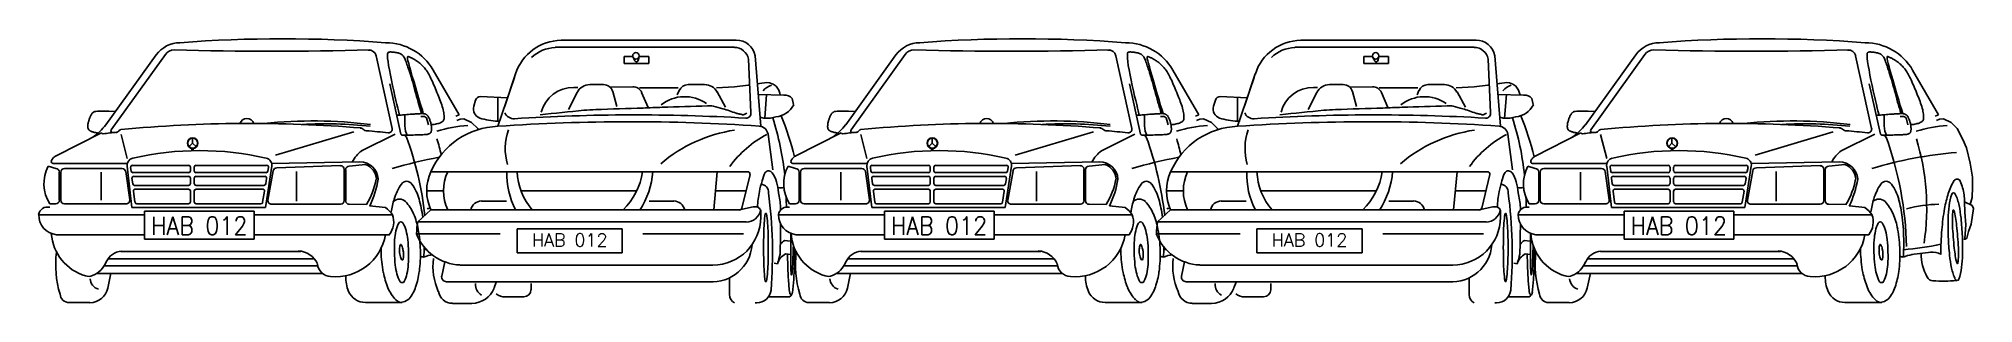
# Model space of a CAD drawing. Extents: x 1 to 1021, y 0 to 139.
import ezdxf
from ezdxf.enums import TextEntityAlignment as Align

# ---------------------------------------------------------------- set-up
doc = ezdxf.new("R2010")
doc.units = 0
doc.header["$LTSCALE"] = 50
doc.header["$MEASUREMENT"] = 0
doc.layers.get('0').update_dxf_attribs({"linetype": 'CONTINUOUS'})
doc.styles.add('DIM', font='SIMPLEX')

msp = doc.modelspace()

# ---------------------------------------------------------------- texts
at = {"color": 0, "linetype": 'ByBlock', "style": 'DIM', "width": 0.838277}
for p, p2 in [((60.5, 35.9), (111.3, 35.9)), ((450.5, 35.9), (501.3, 35.9)), ((840.5, 35.9), (891.3, 35.9))]:
    msp.add_text('HAB 012', height=9.51, dxfattribs=at).set_placement(p, p2, align=Align.FIT)
at = {"color": 0, "linetype": 'ByBlock', "style": 'DIM'}
for p in [(281.2, 27.7), (671.2, 27.7)]:
    msp.add_text('HAB 012', height=6.8, dxfattribs=at).set_placement(p, align=Align.BOTTOM_CENTER)

# ---------------------------------------------------------------- linework, layer by layer
at = {"color": 0, "linetype": 'ByBlock'}
for p, q in [((273.5, 134.7), (368, 134.7)), ((276.6, 138.4), (369, 138.4)), ((663.5, 134.7), (758, 134.7)), ((666.6, 138.4), (759, 138.4)), ((36.7, 93.9), (63.2, 130.7)), ((39.5, 91.2), (68, 130.9)), ((179.1, 130.2), (187.5, 92)), ((222.9, 99.1), (209.2, 122.7)), ((309.9, 129.9), (314.4, 129.9)), ((309.9, 126.2), (309.9, 129.9)), ((322.9, 126.2), (309.9, 126.2)), ((315.6, 127.6), (314.6, 129.4)), ((317.8, 130.2), (317.4, 128)), ((317.7, 129.9), (322.9, 129.9)), ((322.9, 129.9), (322.9, 126.2)), ((375.4, 128.5), (376.7, 100.4)), ((378.9, 130.2), (381.9, 93.1)), ((426.7, 93.9), (453.2, 130.7)), ((429.5, 91.2), (458, 130.9)), ((569.1, 130.2), (577.5, 92)), ((612.9, 99.1), (599.2, 122.7)), ((699.9, 126.2), (699.9, 129.9)), ((699.9, 129.9), (704.4, 129.9)), ((712.9, 126.2), (699.9, 126.2)), ((705.6, 127.6), (704.6, 129.4)), ((707.8, 130.2), (707.4, 128)), ((707.7, 129.9), (712.9, 129.9)), ((712.9, 129.9), (712.9, 126.2)), ((765.4, 128.5), (766.7, 100.4)), ((768.9, 130.2), (771.9, 93.1)), ((816.7, 93.9), (843.2, 130.7)), ((819.5, 91.2), (848, 130.9)), ((959.1, 130.2), (967.5, 92)), ((1002.9, 99.1), (989.2, 122.7)), ((186.3, 115.5), (192.2, 88.9)), ((243.3, 93.1), (252, 118.8)), ((246.9, 103.7), (252.6, 120.8)), ((283.4, 113.5), (285.4, 113.5)), ((291.8, 115.1), (299, 115.1)), ((302.5, 113.7), (314.4, 113.9)), ((318, 113.4), (338.3, 113.4)), ((343.6, 115.1), (352.3, 115.1)), ((576.3, 115.5), (582.2, 88.9)), ((633.3, 93.1), (642, 118.8)), ((636.9, 103.7), (642.6, 120.8)), ((673.4, 113.5), (675.4, 113.5)), ((681.8, 115.1), (689, 115.1)), ((692.5, 113.7), (704.4, 113.9)), ((708, 113.4), (728.3, 113.4)), ((733.6, 115.1), (742.3, 115.1)), ((966.3, 115.5), (972.2, 88.9)), ((231.6, 106.9), (230.6, 103.6)), ((248.4, 108), (234.2, 108.7)), ((243.3, 108.4), (243.3, 95.8)), ((280.5, 102), (285.1, 110.9)), ((303.9, 111.4), (306, 103.5)), ((319.1, 110.9), (322.5, 102.9)), ((337.9, 109.6), (338.9, 112)), ((359, 111.2), (363.4, 103.2)), ((380.5, 109.9), (394.1, 109.5)), ((385, 109.9), (384.1, 97.3)), ((398.5, 107.8), (399.2, 104.5)), ((621.6, 106.9), (620.6, 103.6)), ((638.4, 108), (624.2, 108.7)), ((633.3, 108.4), (633.3, 95.8)), ((670.5, 102), (675.1, 110.9)), ((693.9, 111.4), (696, 103.5)), ((709.1, 110.9), (712.5, 102.9)), ((727.9, 109.6), (728.9, 112)), ((749, 111.2), (753.4, 103.2)), ((770.5, 109.9), (784.1, 109.5)), ((775, 109.9), (774.1, 97.3)), ((788.5, 107.8), (789.2, 104.5)), ((171, 92), (171, 91.7)), ((221.1, 98.5), (222.9, 99.1)), ((381.6, 93.1), (381.9, 93.1)), ((561, 92), (561, 91.7)), ((611.1, 98.5), (612.9, 99.1)), ((771.6, 93.1), (771.9, 93.1)), ((951, 92), (951, 91.7)), ((1001.1, 98.5), (1002.9, 99.1)), ((34.3, 89.6), (10.1, 77.3)), ((47.9, 76.2), (44.7, 88.8)), ((82.3, 84.2), (80.4, 82.3)), ((82, 86.9), (82, 87)), ((82.3, 84.2), (82.3, 87)), ((82.3, 84.2), (84.4, 82.2)), ((82.7, 87), (82.7, 87)), ((126.1, 77.9), (167.3, 90.1)), ((189.2, 88.9), (171.5, 80.2)), ((388.2, 70.2), (385.8, 89)), ((424.3, 89.6), (400.1, 77.3)), ((437.9, 76.2), (434.7, 88.8)), ((472.3, 84.2), (470.4, 82.3)), ((472, 86.9), (472, 87)), ((472.3, 84.2), (472.3, 87)), ((472.3, 84.2), (474.4, 82.2)), ((472.7, 87), (472.7, 87)), ((516.1, 77.9), (557.3, 90.1)), ((579.2, 88.9), (561.5, 80.2)), ((778.2, 70.2), (775.8, 89)), ((814.3, 89.6), (790.1, 77.3)), ((827.9, 76.2), (824.7, 88.8)), ((862.3, 84.2), (860.4, 82.3)), ((862, 86.9), (862, 87)), ((862.3, 84.2), (862.3, 87)), ((862.3, 84.2), (864.4, 82.2)), ((862.7, 87), (862.7, 87)), ((906.1, 77.9), (947.3, 90.1)), ((969.2, 88.9), (951.5, 80.2)), ((10.2, 70.9), (6.3, 72.1)), ((8.8, 73.5), (48, 73.5)), ((47.9, 72.1), (50.4, 50.3)), ((49.7, 71.4), (50, 69.5)), ((80.3, 72.5), (50.7, 72.5)), ((81.3, 69.6), (81.3, 71.6)), ((82, 80.3), (82, 81.4)), ((82.7, 80.3), (82.7, 81.4)), ((83.2, 69.6), (83.2, 71.6)), ((121.4, 72.5), (84.2, 72.5)), ((120.8, 50.3), (124.1, 72)), ((122, 69.5), (122.4, 71.4)), ((124, 73.5), (170.6, 74.3)), ((160.4, 72.4), (126.8, 71.2)), ((165, 72.1), (173.5, 72.9)), ((400.2, 70.9), (396.3, 72.1)), ((398.8, 73.5), (438, 73.5)), ((437.9, 72.1), (440.4, 50.3)), ((439.7, 71.4), (440, 69.5)), ((470.3, 72.5), (440.7, 72.5)), ((471.3, 69.6), (471.3, 71.6)), ((472, 80.3), (472, 81.4)), ((472.7, 80.3), (472.7, 81.4)), ((473.2, 69.6), (473.2, 71.6)), ((511.4, 72.5), (474.2, 72.5)), ((510.8, 50.3), (514.1, 72)), ((512, 69.5), (512.4, 71.4)), ((514, 73.5), (560.6, 74.3)), ((550.4, 72.4), (516.8, 71.2)), ((555, 72.1), (563.5, 72.9)), ((790.2, 70.9), (786.3, 72.1)), ((788.8, 73.5), (828, 73.5)), ((827.9, 72.1), (830.4, 50.3)), ((829.7, 71.4), (830, 69.5)), ((860.3, 72.5), (830.7, 72.5)), ((861.3, 69.6), (861.3, 71.6)), ((862, 80.3), (862, 81.4)), ((862.7, 80.3), (862.7, 81.4)), ((863.2, 69.6), (863.2, 71.6)), ((901.4, 72.5), (864.2, 72.5)), ((900.8, 50.3), (904.1, 72)), ((902, 69.5), (902.4, 71.4)), ((904, 73.5), (950.6, 74.3)), ((940.4, 72.4), (906.8, 71.2)), ((945, 72.1), (953.5, 72.9)), ((12.1, 68.9), (12.1, 54.1)), ((12.9, 54.1), (12.9, 68.9)), ((14.8, 70.9), (45.2, 70.9)), ((34.1, 54.1), (34.1, 68.9)), ((47.1, 69.2), (49.2, 54.3)), ((50.4, 65.7), (50.8, 62.8)), ((80.3, 68.7), (50.9, 68.7)), ((80.3, 66.7), (51.4, 66.7)), ((80.3, 61.9), (51.8, 61.9)), ((81.3, 62.9), (81.3, 65.8)), ((83.2, 62.9), (83.2, 65.8)), ((121.1, 68.7), (84.2, 68.7)), ((120.4, 66.7), (84.2, 66.7)), ((120, 61.9), (84.2, 61.9)), ((120.9, 62.7), (121.4, 65.6)), ((122.1, 54.2), (124.9, 69.6)), ((137.2, 53.7), (137.2, 69.3)), ((162.3, 54), (162.3, 70.4)), ((163.1, 70.2), (163.1, 53.9)), ((208, 69.1), (375, 69.1)), ((357.2, 49), (359, 69.1)), ((372, 49.9), (376.3, 67.6)), ((402.1, 68.9), (402.1, 54.1)), ((402.9, 54.1), (402.9, 68.9)), ((404.8, 70.9), (435.2, 70.9)), ((424.1, 54.1), (424.1, 68.9)), ((437.1, 69.2), (439.2, 54.3)), ((440.4, 65.7), (440.8, 62.8)), ((470.3, 68.7), (440.9, 68.7)), ((470.3, 66.7), (441.4, 66.7)), ((470.3, 61.9), (441.8, 61.9)), ((471.3, 62.9), (471.3, 65.8)), ((473.2, 62.9), (473.2, 65.8)), ((511.1, 68.7), (474.2, 68.7)), ((510.4, 66.7), (474.2, 66.7)), ((510, 61.9), (474.2, 61.9)), ((510.9, 62.7), (511.4, 65.6)), ((512.1, 54.2), (514.9, 69.6)), ((527.2, 53.7), (527.2, 69.3)), ((552.3, 54), (552.3, 70.4)), ((553.1, 70.2), (553.1, 53.9)), ((598, 69.1), (765, 69.1)), ((747.2, 49), (749, 69.1)), ((762, 49.9), (766.3, 67.6)), ((792.1, 68.9), (792.1, 54.1)), ((792.9, 54.1), (792.9, 68.9)), ((794.8, 70.9), (825.2, 70.9)), ((814.1, 54.1), (814.1, 68.9)), ((827.1, 69.2), (829.2, 54.3)), ((830.4, 65.7), (830.8, 62.8)), ((860.3, 68.7), (830.9, 68.7)), ((860.3, 66.7), (831.4, 66.7)), ((860.3, 61.9), (831.8, 61.9)), ((861.3, 62.9), (861.3, 65.8)), ((863.2, 62.9), (863.2, 65.8)), ((901.1, 68.7), (864.2, 68.7)), ((900.4, 66.7), (864.2, 66.7)), ((900, 61.9), (864.2, 61.9)), ((900.9, 62.7), (901.4, 65.6)), ((902.1, 54.2), (904.9, 69.6)), ((917.2, 53.7), (917.2, 69.3)), ((942.3, 54), (942.3, 70.4)), ((943.1, 70.2), (943.1, 53.9)), ((10.2, 52.2), (7.1, 52.2)), ((47.3, 52.2), (14.8, 52.2)), ((51.3, 58.9), (52, 53.1)), ((80.3, 60), (52.2, 60)), ((80.3, 52.3), (53, 52.3)), ((81.3, 53.2), (81.3, 59)), ((83.2, 53.2), (83.2, 59)), ((119.3, 60), (84.2, 60)), ((118.4, 52.3), (84.2, 52.3)), ((119.3, 53.1), (120.3, 58.9)), ((124, 52), (160.4, 52.1)), ((165, 52), (174.1, 51.9)), ((175.7, 51.1), (184.1, 50.3)), ((205.8, 59.1), (214.6, 59.1)), ((247.8, 53.7), (234.7, 53.7)), ((255.5, 59), (316.5, 59)), ((323, 53.7), (336.1, 53.7)), ((358.1, 59), (374.2, 59)), ((400.2, 52.2), (397.1, 52.2)), ((437.3, 52.2), (404.8, 52.2)), ((441.3, 58.9), (442, 53.1)), ((470.3, 60), (442.2, 60)), ((470.3, 52.3), (443, 52.3)), ((471.3, 53.2), (471.3, 59)), ((473.2, 53.2), (473.2, 59)), ((509.3, 60), (474.2, 60)), ((508.4, 52.3), (474.2, 52.3)), ((509.3, 53.1), (510.3, 58.9)), ((514, 52), (550.4, 52.1)), ((555, 52), (564.1, 51.9)), ((565.7, 51.1), (574.1, 50.3)), ((595.8, 59.1), (604.6, 59.1)), ((637.8, 53.7), (624.7, 53.7)), ((645.5, 59), (706.5, 59)), ((713, 53.7), (726.1, 53.7)), ((748.1, 59), (764.2, 59)), ((790.2, 52.2), (787.1, 52.2)), ((827.3, 52.2), (794.8, 52.2)), ((831.3, 58.9), (832, 53.1)), ((860.3, 60), (832.2, 60)), ((860.3, 52.3), (833, 52.3)), ((861.3, 53.2), (861.3, 59)), ((863.2, 53.2), (863.2, 59)), ((899.3, 60), (864.2, 60)), ((898.4, 52.3), (864.2, 52.3)), ((899.3, 53.1), (900.3, 58.9)), ((904, 52), (940.4, 52.1)), ((945, 52), (954.1, 51.9)), ((955.7, 51.1), (964.1, 50.3)), ((1.2, 46.5), (57.1, 46.5)), ((120.8, 50.3), (50.4, 50.3)), ((57.1, 35.9), (57.1, 48.3)), ((57.1, 48.3), (114.9, 48.3)), ((114.9, 48.3), (114.9, 33.7)), ((114.9, 46.5), (187.9, 46.5)), ((201.1, 42.7), (208, 49)), ((201.1, 42.7), (374.3, 42.7)), ((208, 49), (370.7, 49)), ((377.9, 50.6), (370.7, 49)), ((377.9, 50.6), (379.4, 50.6)), ((381.9, 48.1), (381.9, 45.2)), ((391.2, 46.5), (447.1, 46.5)), ((510.8, 50.3), (440.4, 50.3)), ((447.1, 48.3), (504.9, 48.3)), ((447.1, 35.9), (447.1, 48.3)), ((504.9, 48.3), (504.9, 33.7)), ((504.9, 46.5), (577.9, 46.5)), ((591.1, 42.7), (598, 49)), ((591.1, 42.7), (764.3, 42.7)), ((598, 49), (760.7, 49)), ((767.9, 50.6), (760.7, 49)), ((767.9, 50.6), (769.4, 50.6)), ((771.9, 48.1), (771.9, 45.2)), ((781.2, 46.5), (837.1, 46.5)), ((900.8, 50.3), (830.4, 50.3)), ((837.1, 35.9), (837.1, 48.3)), ((837.1, 48.3), (894.9, 48.3)), ((894.9, 48.3), (894.9, 33.7)), ((894.9, 46.5), (967.9, 46.5)), ((10.5, 35.9), (57.1, 35.9)), ((57.1, 33.7), (57.1, 35.8)), ((114.9, 33.7), (57.1, 33.7)), ((114.9, 35.9), (186.1, 35.9)), ((200.5, 36.4), (244.6, 36.4)), ((253.5, 39), (308.9, 39)), ((253.5, 26.4), (253.5, 39)), ((308.9, 39), (308.9, 26.4)), ((319.8, 36.4), (372.9, 36.4)), ((394.6, 32.9), (397.5, 32.5)), ((400.5, 35.9), (447.1, 35.9)), ((447.1, 33.7), (447.1, 35.8)), ((504.9, 33.7), (447.1, 33.7)), ((504.9, 35.9), (576.1, 35.9)), ((590.5, 36.4), (634.6, 36.4)), ((643.5, 26.4), (643.5, 39)), ((643.5, 39), (698.9, 39)), ((698.9, 39), (698.9, 26.4)), ((709.8, 36.4), (762.9, 36.4)), ((784.6, 32.9), (787.5, 32.5)), ((790.5, 35.9), (837.1, 35.9)), ((837.1, 33.7), (837.1, 35.8)), ((894.9, 33.7), (837.1, 33.7)), ((894.9, 35.9), (966.1, 35.9)), ((37.8, 23.3), (146.4, 23.3)), ((44.6, 27.2), (139.5, 27.2)), ((213.7, 14.2), (215.4, 21.6)), ((308.9, 26.4), (253.5, 26.4)), ((389, 21), (390.7, 20.7)), ((394.9, 25.9), (397.8, 25.5)), ((427.8, 23.3), (536.4, 23.3)), ((434.6, 27.2), (529.5, 27.2)), ((603.7, 14.2), (605.4, 21.6)), ((698.9, 26.4), (643.5, 26.4)), ((779, 21), (780.7, 20.7)), ((784.9, 25.9), (787.8, 25.5)), ((817.8, 23.3), (926.4, 23.3)), ((824.6, 27.2), (919.5, 27.2)), ((988.6, 25.5), (998.9, 26.7)), ((32, 15.6), (150.8, 15.6)), ((35.7, 19.5), (148.4, 19.5)), ((37.6, 7.8), (39.3, 15.7)), ((216.2, 11.2), (339.1, 11.2)), ((223.4, 20), (356.7, 20)), ((241.4, 7.9), (242.5, 10.9)), ((260.8, 10.3), (260.8, 7)), ((339.1, 11.2), (354.6, 11.2)), ((365.4, 4.5), (365.4, 13.2)), ((422, 15.6), (540.8, 15.6)), ((425.7, 19.5), (538.4, 19.5)), ((427.6, 7.8), (429.3, 15.7)), ((606.2, 11.2), (729.1, 11.2)), ((613.4, 20), (746.7, 20)), ((631.4, 7.9), (632.5, 10.9)), ((650.8, 10.3), (650.8, 7)), ((729.1, 11.2), (744.6, 11.2)), ((755.4, 4.5), (755.4, 13.2)), ((812, 15.6), (930.8, 15.6)), ((815.7, 19.5), (928.4, 19.5)), ((817.6, 7.8), (819.3, 15.7)), ((17.3, 0.2), (28.2, 0.2)), ((173.5, 0.2), (192.9, 0.2)), ((257, 3.2), (247.3, 3.2)), ((379.8, 0.1), (378.9, 0)), ((385.9, 3.3), (397, 3.3)), ((407.3, 0.2), (418.2, 0.2)), ((563.5, 0.2), (582.9, 0.2)), ((647, 3.2), (637.3, 3.2)), ((769.8, 0.1), (768.9, 0)), ((775.9, 3.3), (787, 3.3)), ((797.3, 0.2), (808.2, 0.2)), ((953.5, 0.2), (972.9, 0.2)), ((219.4, -0.2), (229.6, -0.2)), ((609.4, -0.2), (619.6, -0.2))]:
    msp.add_line(p, q, dxfattribs=at)
for points in [[(191.5, 99), (190.9, 101.2), (190.5, 102.7), (190.1, 104.5), (189.6, 106.6), (189, 109), (188.4, 111.7), (187.8, 114.5), (187.2, 117.3), (186.7, 120.1), (186.2, 122.8), (185.7, 125.2), (185.4, 127.2), (185.2, 128.8), (185.2, 130.1), (185.2, 131), (185.3, 131.6), (185.5, 132), (185.8, 132.2), (186.2, 132.2), (186.5, 132.3), (186.9, 132.3), (187.4, 132.2), (187.8, 132.2), (188.3, 132.1), (188.7, 132.1), (189.2, 132), (189.7, 131.9), (190.2, 131.8)], [(190.2, 131.8), (190.7, 131.7), (191.1, 131.6), (191.6, 131.4), (192, 131.2), (192.4, 131), (192.8, 130.7), (193.1, 130.4), (193.5, 130.1), (193.8, 129.7), (194, 129.3), (194.3, 128.8), (194.5, 128.3), (194.7, 127.7), (194.9, 127.1), (195.2, 126.4), (195.4, 125.7), (195.7, 125), (195.9, 124.2), (196.2, 123.3), (196.6, 122.4), (196.9, 121.4), (197.2, 120.3), (197.6, 119.1), (198, 117.8), (198.4, 116.4), (198.8, 115), (199.2, 113.4), (199.6, 111.9), (200.1, 110.3), (200.5, 108.8), (200.9, 107.3), (201.3, 105.8), (201.7, 104.5), (202, 103.3), (202.4, 102.2), (202.7, 101.2), (203, 100.2), (203.1, 99.8)], [(204, 99.8), (203.5, 101.6), (202.7, 104.1), (201.9, 106.9), (200.9, 110), (200, 113.2), (199.1, 116.3), (198.2, 119.3), (197.4, 122.1), (196.8, 124.4), (196.3, 126.2), (195.9, 127.6), (195.7, 128.6), (195.7, 129.3), (195.7, 129.6), (195.8, 129.8), (195.9, 129.8), (196.2, 129.8), (196.4, 129.7), (196.7, 129.6), (196.9, 129.5), (197.2, 129.4), (197.6, 129.2), (197.9, 129.1), (198.2, 128.9), (198.6, 128.7)], [(198.6, 128.7), (199, 128.5), (199.3, 128.3), (199.7, 128.1), (200.1, 127.8), (200.5, 127.6), (200.9, 127.3), (201.3, 127), (201.7, 126.7), (202.1, 126.3), (202.5, 126), (202.9, 125.6), (203.4, 125.2), (203.8, 124.7), (204.2, 124.3), (204.6, 123.8), (205, 123.3), (205.4, 122.8), (205.8, 122.3), (206.2, 121.7), (206.5, 121.1), (206.9, 120.5), (207.2, 119.8), (207.6, 119.1), (208, 118.3), (208.4, 117.5), (208.8, 116.7), (209.2, 115.7), (209.6, 114.8), (210, 113.8), (210.4, 112.9), (210.8, 111.9), (211.2, 110.9), (211.6, 109.9), (212, 109), (212.4, 108), (212.8, 107.1), (213.1, 106.2), (213.4, 105.3), (213.7, 104.4), (214, 103.5), (214.3, 102.7), (214.5, 101.8), (214.6, 101), (214.8, 100.2), (214.9, 99.5), (215, 98.8), (215, 98.2), (215, 97.6), (215, 97.1), (214.9, 96.7), (214.7, 96.3), (214.6, 96), (214.3, 95.7), (214, 95.4), (213.6, 95.2), (213.2, 95), (212.7, 94.8), (212.2, 94.6), (211.6, 94.5), (211, 94.4), (210.4, 94.2), (209.8, 94.1), (209.2, 94.1), (208.7, 94), (208.2, 93.9), (208.1, 93.9)], [(581.5, 99), (580.9, 101.2), (580.5, 102.7), (580.1, 104.5), (579.6, 106.6), (579, 109), (578.4, 111.7), (577.8, 114.5), (577.2, 117.3), (576.7, 120.1), (576.2, 122.8), (575.7, 125.2), (575.4, 127.2), (575.2, 128.8), (575.2, 130.1), (575.2, 131), (575.3, 131.6), (575.5, 132), (575.8, 132.2), (576.2, 132.2), (576.5, 132.3), (576.9, 132.3), (577.4, 132.2), (577.8, 132.2), (578.3, 132.1), (578.7, 132.1), (579.2, 132), (579.7, 131.9), (580.2, 131.8)], [(580.2, 131.8), (580.7, 131.7), (581.1, 131.6), (581.6, 131.4), (582, 131.2), (582.4, 131), (582.8, 130.7), (583.1, 130.4), (583.5, 130.1), (583.8, 129.7), (584, 129.3), (584.3, 128.8), (584.5, 128.3), (584.7, 127.7), (584.9, 127.1), (585.2, 126.4), (585.4, 125.7), (585.7, 125), (585.9, 124.2), (586.2, 123.3), (586.6, 122.4), (586.9, 121.4), (587.2, 120.3), (587.6, 119.1), (588, 117.8), (588.4, 116.4), (588.8, 115), (589.2, 113.4), (589.6, 111.9), (590.1, 110.3), (590.5, 108.8), (590.9, 107.3), (591.3, 105.8), (591.7, 104.5), (592, 103.3), (592.4, 102.2), (592.7, 101.2), (593, 100.2), (593.1, 99.8)], [(594, 99.8), (593.5, 101.6), (592.7, 104.1), (591.9, 106.9), (590.9, 110), (590, 113.2), (589.1, 116.3), (588.2, 119.3), (587.4, 122.1), (586.8, 124.4), (586.3, 126.2), (585.9, 127.6), (585.7, 128.6), (585.7, 129.3), (585.7, 129.6), (585.8, 129.8), (585.9, 129.8), (586.2, 129.8), (586.4, 129.7), (586.7, 129.6), (586.9, 129.5), (587.2, 129.4), (587.6, 129.2), (587.9, 129.1), (588.2, 128.9), (588.6, 128.7)], [(588.6, 128.7), (589, 128.5), (589.3, 128.3), (589.7, 128.1), (590.1, 127.8), (590.5, 127.6), (590.9, 127.3), (591.3, 127), (591.7, 126.7), (592.1, 126.3), (592.5, 126), (592.9, 125.6), (593.4, 125.2), (593.8, 124.7), (594.2, 124.3), (594.6, 123.8), (595, 123.3), (595.4, 122.8), (595.8, 122.3), (596.2, 121.7), (596.5, 121.1), (596.9, 120.5), (597.2, 119.8), (597.6, 119.1), (598, 118.3), (598.4, 117.5), (598.8, 116.7), (599.2, 115.7), (599.6, 114.8), (600, 113.8), (600.4, 112.9), (600.8, 111.9), (601.2, 110.9), (601.6, 109.9), (602, 109), (602.4, 108), (602.8, 107.1), (603.1, 106.2), (603.4, 105.3), (603.7, 104.4), (604, 103.5), (604.3, 102.7), (604.5, 101.8), (604.6, 101), (604.8, 100.2), (604.9, 99.5), (605, 98.8), (605, 98.2), (605, 97.6), (605, 97.1), (604.9, 96.7), (604.7, 96.3), (604.6, 96), (604.3, 95.7), (604, 95.4), (603.6, 95.2), (603.2, 95), (602.7, 94.8), (602.2, 94.6), (601.6, 94.5), (601, 94.4), (600.4, 94.2), (599.8, 94.1), (599.2, 94.1), (598.7, 94), (598.2, 93.9), (598.1, 93.9)], [(971.5, 99), (970.9, 101.2), (970.5, 102.7), (970.1, 104.5), (969.6, 106.6), (969, 109), (968.4, 111.7), (967.8, 114.5), (967.2, 117.3), (966.7, 120.1), (966.2, 122.8), (965.7, 125.2), (965.4, 127.2), (965.2, 128.8), (965.2, 130.1), (965.2, 131), (965.3, 131.6), (965.5, 132), (965.8, 132.2), (966.2, 132.2), (966.5, 132.3), (966.9, 132.3), (967.4, 132.2), (967.8, 132.2), (968.3, 132.1), (968.7, 132.1), (969.2, 132), (969.7, 131.9), (970.2, 131.8)], [(970.2, 131.8), (970.7, 131.7), (971.1, 131.6), (971.6, 131.4), (972, 131.2), (972.4, 131), (972.8, 130.7), (973.1, 130.4), (973.5, 130.1), (973.8, 129.7), (974, 129.3), (974.3, 128.8), (974.5, 128.3), (974.7, 127.7), (974.9, 127.1), (975.2, 126.4), (975.4, 125.7), (975.7, 125), (975.9, 124.2), (976.2, 123.3), (976.6, 122.4), (976.9, 121.4), (977.2, 120.3), (977.6, 119.1), (978, 117.8), (978.4, 116.4), (978.8, 115), (979.2, 113.4), (979.6, 111.9), (980.1, 110.3), (980.5, 108.8), (980.9, 107.3), (981.3, 105.8), (981.7, 104.5), (982, 103.3), (982.4, 102.2), (982.7, 101.2), (983, 100.2), (983.1, 99.8)], [(984, 99.8), (983.5, 101.6), (982.7, 104.1), (981.9, 106.9), (980.9, 110), (980, 113.2), (979.1, 116.3), (978.2, 119.3), (977.4, 122.1), (976.8, 124.4), (976.3, 126.2), (975.9, 127.6), (975.7, 128.6), (975.7, 129.3), (975.7, 129.6), (975.8, 129.8), (975.9, 129.8), (976.2, 129.8), (976.4, 129.7), (976.7, 129.6), (976.9, 129.5), (977.2, 129.4), (977.6, 129.2), (977.9, 129.1), (978.2, 128.9), (978.6, 128.7)], [(978.6, 128.7), (979, 128.5), (979.3, 128.3), (979.7, 128.1), (980.1, 127.8), (980.5, 127.6), (980.9, 127.3), (981.3, 127), (981.7, 126.7), (982.1, 126.3), (982.5, 126), (982.9, 125.6), (983.4, 125.2), (983.8, 124.7), (984.2, 124.3), (984.6, 123.8), (985, 123.3), (985.4, 122.8), (985.8, 122.3), (986.2, 121.7), (986.5, 121.1), (986.9, 120.5), (987.2, 119.8), (987.6, 119.1), (988, 118.3), (988.4, 117.5), (988.8, 116.7), (989.2, 115.7), (989.6, 114.8), (990, 113.8), (990.4, 112.9), (990.8, 111.9), (991.2, 110.9), (991.6, 109.9), (992, 109), (992.4, 108), (992.8, 107.1), (993.1, 106.2), (993.4, 105.3), (993.7, 104.4), (994, 103.5), (994.3, 102.7), (994.5, 101.8), (994.6, 101), (994.8, 100.2), (994.9, 99.5), (995, 98.8), (995, 98.2), (995, 97.6), (995, 97.1), (994.9, 96.7), (994.7, 96.3), (994.6, 96), (994.3, 95.7), (994, 95.4), (993.6, 95.2), (993.2, 95), (992.7, 94.8), (992.2, 94.6), (991.6, 94.5), (991, 94.4), (990.4, 94.2), (989.8, 94.1), (989.2, 94.1), (988.7, 94), (988.2, 93.9), (988.1, 93.9)], [(358.5, 113.3), (368, 113.9), (375.3, 114.7), (376, 114.8)], [(380.1, 115.5), (381.3, 115.7), (385.2, 116.1), (386.6, 115.9), (388.4, 115.3), (390, 114.3), (391.4, 112.1), (392, 110.5), (392.2, 109.7)], [(748.5, 113.3), (758, 113.9), (765.3, 114.7), (766, 114.8)], [(770.1, 115.5), (771.3, 115.7), (775.2, 116.1), (776.6, 115.9), (778.4, 115.3), (780, 114.3), (781.4, 112.1), (782, 110.5), (782.2, 109.7)], [(41.7, 100.9), (38.2, 101), (35.6, 101), (33.6, 101), (32.2, 101), (31.3, 100.9), (30.7, 100.8), (30.4, 100.7), (30.2, 100.6), (30, 100.4), (29.8, 100.3), (29.7, 100.2), (29.5, 100), (29.4, 99.8), (29.2, 99.7), (29.1, 99.5), (29, 99.2), (28.8, 99), (28.7, 98.7), (28.5, 98.4), (28.4, 98.1), (28.3, 97.8), (28.1, 97.5), (28, 97.2), (27.9, 96.8), (27.8, 96.5), (27.7, 96.2), (27.6, 95.8), (27.5, 95.5), (27.4, 95.2), (27.3, 94.8), (27.3, 94.5), (27.2, 94.2), (27.2, 93.8), (27.2, 93.5), (27.1, 93.1), (27.1, 92.8), (27.2, 92.5), (27.2, 92.2), (27.3, 91.9), (27.4, 91.6), (27.6, 91.4), (27.8, 91.1), (28, 90.9), (28.2, 90.8), (28.5, 90.6), (28.8, 90.5), (29.1, 90.3), (29.5, 90.2), (29.8, 90.1), (30.2, 90), (30.6, 89.9), (31, 89.8), (31.3, 89.8), (31.6, 89.7), (31.9, 89.7), (32.2, 89.7)], [(193.8, 88.4), (195.2, 88.4), (196.4, 88.4), (197.6, 88.4), (198.7, 88.4), (199.7, 88.5), (200.7, 88.5), (201.6, 88.5), (202.4, 88.6), (203.1, 88.6), (203.8, 88.6), (204.4, 88.7), (205, 88.7), (205.5, 88.8), (206, 88.8), (206.4, 88.9), (206.7, 89), (207, 89.1), (207.3, 89.2), (207.5, 89.3), (207.7, 89.4), (207.8, 89.6), (207.9, 89.7), (208, 89.9), (208.1, 90.1), (208.2, 90.3), (208.2, 90.5), (208.3, 90.7), (208.3, 91), (208.4, 91.2), (208.4, 91.5), (208.4, 91.8), (208.4, 92.1), (208.3, 92.4), (208.3, 92.7), (208.3, 93.1), (208.2, 93.5), (208.2, 93.8), (208.1, 94.2), (208, 94.6), (207.9, 95), (207.8, 95.4), (207.7, 95.8), (207.5, 96.2), (207.4, 96.6), (207.2, 97), (207.1, 97.3), (206.9, 97.6), (206.8, 97.9), (206.6, 98.2), (206.5, 98.4), (206.3, 98.7), (206.2, 98.8), (206, 99), (205.9, 99.1), (205.7, 99.2), (205.5, 99.3), (205.3, 99.4), (205.1, 99.5), (204.9, 99.6), (204.7, 99.6), (204.5, 99.7), (204.3, 99.7), (204, 99.8), (203.8, 99.8), (203.5, 99.8), (203.2, 99.8), (202.9, 99.8), (202.5, 99.8), (202.2, 99.7), (201.7, 99.7), (201.3, 99.7), (200.8, 99.6), (200.3, 99.6), (199.7, 99.6), (199.1, 99.5), (198.4, 99.5), (197.7, 99.4), (197, 99.4), (196.2, 99.3), (195.4, 99.3), (194.6, 99.2), (193.8, 99.1), (193, 99.1), (192.3, 99), (191.6, 99), (191, 99), (190.5, 99), (190.1, 98.9)], [(194.2, 99.2), (194.2, 93.4), (194.6, 90.6), (195.5, 88.4)], [(202.7, 98.2), (204.6, 98.3), (205.7, 97.5), (206.7, 93.9)], [(204.3, 99.7), (204.3, 99.8), (204.2, 99.7)], [(221.7, 96.2), (223.4, 96.8), (225.4, 97.1), (229.5, 95.1), (232.7, 91.9), (232.9, 91.4)], [(431.7, 100.9), (428.2, 101), (425.6, 101), (423.6, 101), (422.2, 101), (421.3, 100.9), (420.7, 100.8), (420.4, 100.7), (420.2, 100.6), (420, 100.4), (419.8, 100.3), (419.7, 100.2), (419.5, 100), (419.4, 99.8), (419.2, 99.7), (419.1, 99.5), (419, 99.2), (418.8, 99), (418.7, 98.7), (418.5, 98.4), (418.4, 98.1), (418.3, 97.8), (418.1, 97.5), (418, 97.2), (417.9, 96.8), (417.8, 96.5), (417.7, 96.2), (417.6, 95.8), (417.5, 95.5), (417.4, 95.2), (417.3, 94.8), (417.3, 94.5), (417.2, 94.2), (417.2, 93.8), (417.2, 93.5), (417.1, 93.1), (417.1, 92.8), (417.2, 92.5), (417.2, 92.2), (417.3, 91.9), (417.4, 91.6), (417.6, 91.4), (417.8, 91.1), (418, 90.9), (418.2, 90.8), (418.5, 90.6), (418.8, 90.5), (419.1, 90.3), (419.5, 90.2), (419.8, 90.1), (420.2, 90), (420.6, 89.9), (421, 89.8), (421.3, 89.8), (421.6, 89.7), (421.9, 89.7), (422.2, 89.7)], [(583.8, 88.4), (585.2, 88.4), (586.4, 88.4), (587.6, 88.4), (588.7, 88.4), (589.7, 88.5), (590.7, 88.5), (591.6, 88.5), (592.4, 88.6), (593.1, 88.6), (593.8, 88.6), (594.4, 88.7), (595, 88.7), (595.5, 88.8), (596, 88.8), (596.4, 88.9), (596.7, 89), (597, 89.1), (597.3, 89.2), (597.5, 89.3), (597.7, 89.4), (597.8, 89.6), (597.9, 89.7), (598, 89.9), (598.1, 90.1), (598.2, 90.3), (598.2, 90.5), (598.3, 90.7), (598.3, 91), (598.4, 91.2), (598.4, 91.5), (598.4, 91.8), (598.4, 92.1), (598.3, 92.4), (598.3, 92.7), (598.3, 93.1), (598.2, 93.5), (598.2, 93.8), (598.1, 94.2), (598, 94.6), (597.9, 95), (597.8, 95.4), (597.7, 95.8), (597.5, 96.2), (597.4, 96.6), (597.2, 97), (597.1, 97.3), (596.9, 97.6), (596.8, 97.9), (596.6, 98.2), (596.5, 98.4), (596.3, 98.7), (596.2, 98.8), (596, 99), (595.9, 99.1), (595.7, 99.2), (595.5, 99.3), (595.3, 99.4), (595.1, 99.5), (594.9, 99.6), (594.7, 99.6), (594.5, 99.7), (594.3, 99.7), (594, 99.8), (593.8, 99.8), (593.5, 99.8), (593.2, 99.8), (592.9, 99.8), (592.5, 99.8), (592.2, 99.7), (591.7, 99.7), (591.3, 99.7), (590.8, 99.6), (590.3, 99.6), (589.7, 99.6), (589.1, 99.5), (588.4, 99.5), (587.7, 99.4), (587, 99.4), (586.2, 99.3), (585.4, 99.3), (584.6, 99.2), (583.8, 99.1), (583, 99.1), (582.3, 99), (581.6, 99), (581, 99), (580.5, 99), (580.1, 98.9)], [(584.2, 99.2), (584.2, 93.4), (584.6, 90.6), (585.5, 88.4)], [(592.7, 98.2), (594.6, 98.3), (595.7, 97.5), (596.7, 93.9)], [(594.3, 99.7), (594.3, 99.8), (594.2, 99.7)], [(611.7, 96.2), (613.4, 96.8), (615.4, 97.1), (619.5, 95.1), (622.7, 91.9), (622.9, 91.4)], [(821.7, 100.9), (818.2, 101), (815.6, 101), (813.6, 101), (812.2, 101), (811.3, 100.9), (810.7, 100.8), (810.4, 100.7), (810.2, 100.6), (810, 100.4), (809.8, 100.3), (809.7, 100.2), (809.5, 100), (809.4, 99.8), (809.2, 99.7), (809.1, 99.5), (809, 99.2), (808.8, 99), (808.7, 98.7), (808.5, 98.4), (808.4, 98.1), (808.3, 97.8), (808.1, 97.5), (808, 97.2), (807.9, 96.8), (807.8, 96.5), (807.7, 96.2), (807.6, 95.8), (807.5, 95.5), (807.4, 95.2), (807.3, 94.8), (807.3, 94.5), (807.2, 94.2), (807.2, 93.8), (807.2, 93.5), (807.1, 93.1), (807.1, 92.8), (807.2, 92.5), (807.2, 92.2), (807.3, 91.9), (807.4, 91.6), (807.6, 91.4), (807.8, 91.1), (808, 90.9), (808.2, 90.8), (808.5, 90.6), (808.8, 90.5), (809.1, 90.3), (809.5, 90.2), (809.8, 90.1), (810.2, 90), (810.6, 89.9), (811, 89.8), (811.3, 89.8), (811.6, 89.7), (811.9, 89.7), (812.2, 89.7)], [(973.8, 88.4), (975.2, 88.4), (976.4, 88.4), (977.6, 88.4), (978.7, 88.4), (979.7, 88.5), (980.7, 88.5), (981.6, 88.5), (982.4, 88.6), (983.1, 88.6), (983.8, 88.6), (984.4, 88.7), (985, 88.7), (985.5, 88.8), (986, 88.8), (986.4, 88.9), (986.7, 89), (987, 89.1), (987.3, 89.2), (987.5, 89.3), (987.7, 89.4), (987.8, 89.6), (987.9, 89.7), (988, 89.9), (988.1, 90.1), (988.2, 90.3), (988.2, 90.5), (988.3, 90.7), (988.3, 91), (988.4, 91.2), (988.4, 91.5), (988.4, 91.8), (988.4, 92.1), (988.3, 92.4), (988.3, 92.7), (988.3, 93.1), (988.2, 93.5), (988.2, 93.8), (988.1, 94.2), (988, 94.6), (987.9, 95), (987.8, 95.4), (987.7, 95.8), (987.5, 96.2), (987.4, 96.6), (987.2, 97), (987.1, 97.3), (986.9, 97.6), (986.8, 97.9), (986.6, 98.2), (986.5, 98.4), (986.3, 98.7), (986.2, 98.8), (986, 99), (985.9, 99.1), (985.7, 99.2), (985.5, 99.3), (985.3, 99.4), (985.1, 99.5), (984.9, 99.6), (984.7, 99.6), (984.5, 99.7), (984.3, 99.7), (984, 99.8), (983.8, 99.8), (983.5, 99.8), (983.2, 99.8), (982.9, 99.8), (982.5, 99.8), (982.2, 99.7), (981.7, 99.7), (981.3, 99.7), (980.8, 99.6), (980.3, 99.6), (979.7, 99.6), (979.1, 99.5), (978.4, 99.5), (977.7, 99.4), (977, 99.4), (976.2, 99.3), (975.4, 99.3), (974.6, 99.2), (973.8, 99.1), (973, 99.1), (972.3, 99), (971.6, 99), (971, 99), (970.5, 99), (970.1, 98.9)], [(974.2, 99.2), (974.2, 93.4), (974.6, 90.6), (975.5, 88.4)], [(982.7, 98.2), (984.6, 98.3), (985.7, 97.5), (986.7, 93.9)], [(984.3, 99.7), (984.3, 99.8), (984.2, 99.7)], [(1001.7, 96.2), (1003.4, 96.8), (1005.4, 97.1), (1009.5, 95.1), (1012.7, 91.9), (1015.6, 86.1), (1017.6, 81.8), (1019.6, 73.7), (1020.7, 66.2), (1020.7, 61), (1020.5, 55.6), (1019.5, 51.9)], [(1016.6, 53.3), (1020.6, 51.3), (1021.2, 49.7), (1020, 41.6), (1018.7, 37.6), (1017.7, 34.1), (1016.9, 33.7), (1016.1, 33.7)], [(1016.6, 53.3), (1016.7, 47.9), (1017.3, 41.2), (1016.7, 33.9)]]:
    msp.add_lwpolyline(points, dxfattribs=at)
for points in [[(265.6, 99.1, -0.004711), (288.7, 101.5, -0.017536), (294.9, 101.9, -0.000076), (319.9, 102.7, -0.000188), (330, 103.1, -0.000501), (353.8, 103.8, -0.006763), (355.5, 103.8, -0.058497), (356.9, 103.7, -0.015808), (362, 102.3, -0.013692), (365.4, 101.2, 0.013689), (368.9, 100, 0.018915), (370.5, 99.6, 0.017053), (372.3, 99.2, 0.118524), (373.1, 99.3, 0.054689), (374.6, 100)], [(655.6, 99.1, -0.004711), (678.7, 101.5, -0.017536), (684.9, 101.9, -0.000076), (709.9, 102.7, -0.000188), (720, 103.1, -0.000501), (743.8, 103.8, -0.006763), (745.5, 103.8, -0.058497), (746.9, 103.7, -0.015808), (752, 102.3, -0.013692), (755.4, 101.2, 0.013689), (758.9, 100, 0.018915), (760.5, 99.6, 0.017053), (762.3, 99.2, 0.118524), (763.1, 99.3, 0.054689), (764.6, 100)], [(392.4, 48.9, 0.000606), (392.4, 50.4, 0.03262), (391.2, 58.1, 0.044561), (390.2, 63.8, 0.087301), (388, 68.6, 0.232141), (386.2, 69.6, 0.232141), (384.3, 68.8, 0.095695), (382.7, 64.3, 0.044561), (381.2, 58.7, 0.035147), (380.2, 50.5, 0.017023)], [(782.4, 48.9, 0.000606), (782.4, 50.4, 0.03262), (781.2, 58.1, 0.044561), (780.2, 63.8, 0.087301), (778, 68.6, 0.232141), (776.2, 69.6, 0.232141), (774.3, 68.8, 0.095695), (772.7, 64.3, 0.044561), (771.2, 58.7, 0.035147), (770.2, 50.5, 0.017023)], [(1016.6, 53.3, 0.01379), (1016.3, 57, 0.066937), (1014.3, 64.2, 0.279807), (1012.8, 65.3, 0.279807), (1011.1, 64.5, 0.066937), (1008, 57.7, 0.030799), (1006, 49.7, 0.022247), (1004.6, 38.5, 0.025445), (1004.1, 25.6, 0.030799)], [(380.3, 51, 0.001463), (380.3, 50.6, 0.044561)], [(390.7, 20.7, 0.040082), (392.1, 25.7, 0.006618), (392.4, 41.4, 0.03262)], [(770.3, 51, 0.001463), (770.3, 50.6, 0.044561)], [(780.7, 20.7, 0.040082), (782.1, 25.7, 0.006618), (782.4, 41.4, 0.03262)], [(397.7, 36.6, 0.000995), (397.7, 34.6, 0.004549), (397.8, 25.5, 0.013802)], [(397.9, 36.5, 0.00413), (397.7, 30.5, 0.004461), (397.7, 24, 0.006303), (397.7, 19.3, 0.015146), (398, 14.9, 0.384176), (398.1, 14.7, 0.384176)], [(787.7, 36.6, 0.000995), (787.7, 34.6, 0.004549), (787.8, 25.5, 0.013802)], [(787.9, 36.5, 0.00413), (787.7, 30.5, 0.004461), (787.7, 24, 0.006303), (787.7, 19.3, 0.015146), (788, 14.9, 0.384176), (788.1, 14.7, 0.384176)], [(396, 25.7, 0.002083), (396.1, 21.6, 0.009186), (396.5, 12.3, 0.017911), (397.2, 5.1, 0.370761)], [(398.1, 14.7, 0.384176), (398.3, 14.9, 0.015146), (398.7, 19.3, 0.006303), (398.9, 23.9, 0.004413), (399.1, 30.4, 0.004461)], [(398.6, 5.4, 0.017253), (399.3, 12.3, 0.009186), (399.7, 21.6, 0.003442), (399.8, 28.4, 0.000692)], [(400.3, 25.7, 0.000603), (400.5, 26.9, 0.006508)], [(786, 25.7, 0.002083), (786.1, 21.6, 0.009186), (786.5, 12.3, 0.017911), (787.2, 5.1, 0.370761)], [(788.1, 14.7, 0.384176), (788.3, 14.9, 0.015146), (788.7, 19.3, 0.006303), (788.9, 23.9, 0.004413), (789.1, 30.4, 0.004461)], [(788.6, 5.4, 0.017253), (789.3, 12.3, 0.009186), (789.7, 21.6, 0.003442), (789.8, 28.4, 0.000692)], [(790.3, 25.7, 0.000603), (790.5, 26.9, 0.006508)]]:
    msp.add_lwpolyline(points, format="xyb", dxfattribs=at)
for points in [[(1012.7, 11.8, 0.309278), (1013.6, 12.5, 0.05286), (1015, 18.7, 0.023284), (1015.5, 25.5, 0.016663), (1015.4, 35.1, 0.016663), (1014.7, 44.6, 0.023284), (1013.7, 51.4, 0.05286), (1011.7, 57.4, 0.309278), (1010.7, 58.1, 0.309278), (1009.8, 57.4, 0.05286), (1008.4, 51.2, 0.023284), (1007.9, 44.3, 0.016663), (1008, 34.8, 0.016663), (1008.7, 25.2, 0.023284), (1009.7, 18.4, 0.05286), (1011.7, 12.4, 0.309278)], [(192.9, 10.7, 0.271077), (193.9, 11.3, 0.070933), (195.4, 15.4, 0.033154), (196.1, 20.2, 0.024032), (196.2, 26.8, 0.024032), (195.8, 33.4, 0.033154), (194.9, 38.1, 0.070933), (193.2, 42.2, 0.271077), (192.1, 42.8, 0.271077), (191.1, 42.1, 0.070933), (189.6, 38, 0.033154), (188.9, 33.2, 0.024032), (188.8, 26.6, 0.024032), (189.2, 20, 0.033154), (190.1, 15.3, 0.070933), (191.8, 11.2, 0.271077)], [(384.6, 47.3, 0.366647), (384.3, 47, 0.024051), (383.7, 42, 0.010081), (383.5, 36.7, 0.007144), (383.4, 29.2, 0.007144), (383.5, 21.8, 0.010081), (383.7, 16.5, 0.024051), (384.3, 11.5, 0.366647), (384.6, 11.2, 0.366647), (384.9, 11.5, 0.024051), (385.5, 16.5, 0.010081), (385.8, 21.8, 0.007144), (385.9, 29.2, 0.007144), (385.8, 36.7, 0.010081), (385.5, 42, 0.024051), (384.9, 47, 0.366647)], [(582.9, 10.7, 0.271077), (583.9, 11.3, 0.070933), (585.4, 15.4, 0.033154), (586.1, 20.2, 0.024032), (586.2, 26.8, 0.024032), (585.8, 33.4, 0.033154), (584.9, 38.1, 0.070933), (583.2, 42.2, 0.271077), (582.1, 42.8, 0.271077), (581.1, 42.1, 0.070933), (579.6, 38, 0.033154), (578.9, 33.2, 0.024032), (578.8, 26.6, 0.024032), (579.2, 20, 0.033154), (580.1, 15.3, 0.070933), (581.8, 11.2, 0.271077)], [(774.6, 47.3, 0.366647), (774.3, 47, 0.024051), (773.7, 42, 0.010081), (773.5, 36.7, 0.007144), (773.4, 29.2, 0.007144), (773.5, 21.8, 0.010081), (773.7, 16.5, 0.024051), (774.3, 11.5, 0.366647), (774.6, 11.2, 0.366647), (774.9, 11.5, 0.024051), (775.5, 16.5, 0.010081), (775.8, 21.8, 0.007144), (775.9, 29.2, 0.007144), (775.8, 36.7, 0.010081), (775.5, 42, 0.024051), (774.9, 47, 0.366647)], [(972.9, 10.7, 0.271077), (973.9, 11.3, 0.070933), (975.4, 15.4, 0.033154), (976.1, 20.2, 0.024032), (976.2, 26.8, 0.024032), (975.8, 33.4, 0.033154), (974.9, 38.1, 0.070933), (973.2, 42.2, 0.271077), (972.1, 42.8, 0.271077), (971.1, 42.1, 0.070933), (969.6, 38, 0.033154), (968.9, 33.2, 0.024032), (968.8, 26.6, 0.024032), (969.2, 20, 0.033154), (970.1, 15.3, 0.070933), (971.8, 11.2, 0.271077)], [(1012.8, 20.7, 0.357669), (1013.1, 21, 0.028613), (1013.3, 24.9, 0.012054), (1013.3, 29.1, 0.00855), (1012.9, 35, 0.00855), (1012.4, 40.8, 0.012054), (1011.8, 45, 0.028613), (1011, 48.8, 0.357669), (1010.7, 49, 0.357669), (1010.4, 48.8, 0.028613), (1010.2, 44.8, 0.012054), (1010.2, 40.7, 0.00855), (1010.6, 34.8, 0.00855), (1011.1, 28.9, 0.012054), (1011.7, 24.8, 0.028613), (1012.5, 20.9, 0.357669)], [(192.9, 22.7, 0.268937), (193.2, 22.8, 0.071898), (193.5, 23.9, 0.033741), (193.5, 25.1, 0.024481), (193.5, 26.8, 0.024481), (193.2, 28.5, 0.033741), (192.9, 29.7, 0.071898), (192.4, 30.6, 0.268937), (192.1, 30.8, 0.268937), (191.9, 30.6, 0.071898), (191.6, 29.5, 0.033741), (191.5, 28.3, 0.024481), (191.5, 26.6, 0.024481), (191.8, 25, 0.033741), (192.1, 23.8, 0.071898), (192.6, 22.8, 0.268937)], [(582.9, 22.7, 0.268937), (583.2, 22.8, 0.071898), (583.5, 23.9, 0.033741), (583.5, 25.1, 0.024481), (583.5, 26.8, 0.024481), (583.2, 28.5, 0.033741), (582.9, 29.7, 0.071898), (582.4, 30.6, 0.268937), (582.1, 30.8, 0.268937), (581.9, 30.6, 0.071898), (581.6, 29.5, 0.033741), (581.5, 28.3, 0.024481), (581.5, 26.6, 0.024481), (581.8, 25, 0.033741), (582.1, 23.8, 0.071898), (582.6, 22.8, 0.268937)], [(972.9, 22.7, 0.268937), (973.2, 22.8, 0.071898), (973.5, 23.9, 0.033741), (973.5, 25.1, 0.024481), (973.5, 26.8, 0.024481), (973.2, 28.5, 0.033741), (972.9, 29.7, 0.071898), (972.4, 30.6, 0.268937), (972.1, 30.8, 0.268937), (971.9, 30.6, 0.071898), (971.6, 29.5, 0.033741), (971.5, 28.3, 0.024481), (971.5, 26.6, 0.024481), (971.8, 25, 0.033741), (972.1, 23.8, 0.071898), (972.6, 22.8, 0.268937)]]:
    msp.add_lwpolyline(points, format="xyb", close=True, dxfattribs=at)
for centre, radius in [((316.1, 130.2), 1.68), ((706.1, 130.2), 1.68), ((82.4, 84.2), 2.8), ((82.4, 84.2), 2.61), ((472.4, 84.2), 2.8), ((472.4, 84.2), 2.61), ((862.4, 84.2), 2.8), ((862.4, 84.2), 2.61)]:
    msp.add_circle(centre, radius, dxfattribs=at)
for centre, radius, start, end in [((75.7, 121.7), 15.4, 90, 144.2461), ((72.7, 127.5), 5.79, 90, 144.2461), ((124.3, 2012), 1879.4, 268.4263, 271.5639), ((129.9, -565.1), 704.3, 85.5822, 94.4178), ((175.4, 129.4), 3.86, 12.4074, 96.9797), ((184.2, 108.2), 28.9, 30.1137, 90), ((277, 112.8), 25.6, 90.8556, 161.8493), ((274.2, 115.6), 19, 92.0524, 133.5638), ((368, 127.1), 7.56, 10.5181, 90), ((369, 128.4), 10.1, 10.5181, 90), ((465.7, 121.7), 15.4, 90, 144.2461), ((462.7, 127.5), 5.79, 90, 144.2461), ((514.3, 2012), 1879.4, 268.4263, 271.5639), ((519.9, -565.1), 704.3, 85.5822, 94.4178), ((565.4, 129.4), 3.86, 12.4074, 96.9797), ((574.2, 108.2), 28.9, 30.1137, 90), ((667, 112.8), 25.6, 90.8556, 161.8493), ((664.2, 115.6), 19, 92.0524, 133.5638), ((758, 127.1), 7.56, 10.5181, 90), ((759, 128.4), 10.1, 10.5181, 90), ((855.7, 121.7), 15.4, 90, 144.2461), ((852.7, 127.5), 5.79, 90, 144.2461), ((904.3, 2012), 1879.4, 268.4263, 271.5639), ((909.9, -565.1), 704.3, 85.5822, 94.4178), ((955.4, 129.4), 3.86, 12.4074, 96.9797), ((964.2, 108.2), 28.9, 30.1137, 90), ((316.4, 128), 0.956, 207.1858, 0), ((706.4, 128), 0.956, 207.1858, 0), ((283.1, 96.2), 17.4, 88.9726, 165.8573), ((291.8, 107.5), 7.56, 90, 153.0822), ((299, 110), 5.04, 15.029, 90), ((314.5, 108.9), 5.04, 23.098, 91.2822), ((343.6, 110), 5.04, 90, 157.3553), ((352.3, 107.5), 7.56, 28.8393, 90), ((389.9, 106.6), 8.44, 106.0866, 142.4539), ((673.1, 96.2), 17.4, 88.9726, 165.8573), ((681.8, 107.5), 7.56, 90, 153.0822), ((689, 110), 5.04, 15.029, 90), ((704.5, 108.9), 5.04, 23.098, 91.2822), ((733.6, 110), 5.04, 90, 157.3553), ((742.3, 107.5), 7.56, 28.8393, 90), ((779.9, 106.6), 8.44, 106.0866, 142.4539), ((235.4, 102.2), 5.04, 163.4332, 251.526), ((234, 106.2), 2.52, 85.6201, 163.4332), ((341.8, 88.8), 19.9, 54.7175, 128.8202), ((388.5, 110), 12.1, 276.6658, 332.8015), ((394.7, 104.4), 5.1, 41.7394, 95.9092), ((625.4, 102.2), 5.04, 163.4332, 251.526), ((624, 106.2), 2.52, 85.6201, 163.4332), ((731.8, 88.8), 19.9, 54.7175, 128.8202), ((778.5, 110), 12.1, 276.6658, 332.8015), ((784.7, 104.4), 5.1, 41.7394, 95.9092), ((14.5, 110.1), 27.4, 303.7448, 323.7621), ((112.6, -617.8), 712.4, 85.2817, 95.4814), ((111, 93.4), 3.82, 17.7968, 162.4702), ((146, -152.6), 248.5, 83.0196, 95.9683), ((152.6, -114), 208.4, 83.5333, 93.4079), ((170.6, 89.9), 2.32, 45.8203, 74.0083), ((185.7, 91.6), 1.93, 264.1209, 12.4074), ((244.6, 53.2), 39.9, 91.8328, 156.4866), ((232.7, 18.8), 74.9, 94.0462, 106.7808), ((245.5, 137.4), 41.7, 253.6799, 266.8809), ((243.5, 96.8), 1.09, 257.4402, 318.4901), ((312.6, -902.2), 997.7, 86.0581, 93.9829), ((244.3, 95.7), 0.0494, 163.4518, 339.6783), ((251.7, 102.1), 5.04, 202.9747, 273.4664), ((315.7, -902.9), 1002, 86.6636, 93.6472), ((374.2, 99.9), 2.52, 266.481, 10.5181), ((380.8, 88.1), 5.04, 10.4388, 86.0581), ((381.5, 97.6), 0.0494, 195.9592, 12.1857), ((384.2, 103.3), 6.02, 243.1809, 268.7365), ((385.2, 112.8), 15.5, 266.0368, 287.7055), ((243.4, 51.4), 152, 6.0146, 17.6789), ((264.8, 45), 138.6, 13.3346, 22.7541), ((404.5, 110.1), 27.4, 303.7448, 323.7621), ((502.6, -617.8), 712.4, 85.2817, 95.4814), ((501, 93.4), 3.82, 17.7968, 162.4702), ((536, -152.6), 248.5, 83.0196, 95.9683), ((542.6, -114), 208.4, 83.5333, 93.4079), ((560.6, 89.9), 2.32, 45.8203, 74.0083), ((575.7, 91.6), 1.93, 264.1209, 12.4074), ((634.6, 53.2), 39.9, 91.8328, 156.4866), ((622.7, 18.8), 74.9, 94.0462, 106.7808), ((635.5, 137.4), 41.7, 253.6799, 266.8809), ((633.5, 96.8), 1.09, 257.4402, 318.4901), ((702.6, -902.2), 997.7, 86.0581, 93.9829), ((634.3, 95.7), 0.0494, 163.4518, 339.6783), ((641.7, 102.1), 5.04, 202.9747, 273.4664), ((705.7, -902.9), 1002, 86.6636, 93.6472), ((764.2, 99.9), 2.52, 266.481, 10.5181), ((770.8, 88.1), 5.04, 10.4388, 86.0581), ((771.5, 97.6), 0.0494, 195.9592, 12.1857), ((774.2, 103.3), 6.02, 243.1809, 268.7365), ((775.2, 112.8), 15.5, 266.0368, 287.7055), ((633.4, 51.4), 152, 6.0146, 17.6789), ((654.8, 45), 138.6, 13.3346, 22.7541), ((794.5, 110.1), 27.4, 303.7448, 323.7621), ((892.6, -617.8), 712.4, 85.2817, 95.4814), ((891, 93.4), 3.82, 17.7968, 162.4702), ((926, -152.6), 248.5, 83.0196, 95.9683), ((932.6, -114), 208.4, 83.5333, 93.4079), ((950.6, 89.9), 2.32, 45.8203, 74.0083), ((965.7, 91.6), 1.93, 264.1209, 12.4074), ((1012.7, 18.8), 74.9, 94.0462, 106.7808), ((35.1, 90.1), 0.964, 210.2468, 276.2475), ((112.6, -617.8), 711.2, 95.6728, 96.2475), ((40.3, 90.7), 0.964, 144.2461, 275.8313), ((41.7, 92.2), 2.38, 272.7151, 314.5175), ((45, 89.3), 2.02, 102.0156, 143.809), ((174.7, 94.6), 3.96, 231.0652, 265.4412), ((112.6, -617.8), 711.2, 84.1209, 85.0369), ((193.5, 90.2), 1.84, 223.8734, 280.4357), ((193.6, 86.8), 1.59, 20.8634, 83.1057), ((25, 25.8), 181, 6.4434, 19.9066), ((90.8, 50), 125.8, 12.9237, 16.8246), ((276.8, 81.3), 29.6, 160.4488, 196.3164), ((379.5, 14.3), 77.6, 98.4358, 130.4252), ((412.1, 38.1), 57.5, 118.0555, 144.0323), ((425.1, 90.1), 0.964, 210.2468, 276.2475), ((502.6, -617.8), 711.2, 95.6728, 96.2475), ((430.3, 90.7), 0.964, 144.2461, 275.8313), ((431.7, 92.2), 2.38, 272.7151, 314.5175), ((435, 89.3), 2.02, 102.0156, 143.809), ((564.7, 94.6), 3.96, 231.0652, 265.4412), ((502.6, -617.8), 711.2, 84.1209, 85.0369), ((583.5, 90.2), 1.84, 223.8734, 280.4357), ((583.6, 86.8), 1.59, 20.8634, 83.1057), ((415, 25.8), 181, 6.4434, 19.9066), ((480.8, 50), 125.8, 12.9237, 16.8246), ((666.8, 81.3), 29.6, 160.4488, 196.3164), ((769.5, 14.3), 77.6, 98.4358, 130.4252), ((802.1, 38.1), 57.5, 118.0555, 144.0323), ((815.1, 90.1), 0.964, 210.2468, 276.2475), ((892.6, -617.8), 711.2, 95.6728, 96.2475), ((820.3, 90.7), 0.964, 144.2461, 275.8313), ((821.7, 92.2), 2.38, 272.7151, 314.5175), ((825, 89.3), 2.02, 102.0156, 143.809), ((954.7, 94.6), 3.96, 231.0652, 265.4412), ((892.6, -617.8), 711.2, 84.1209, 85.0369), ((973.5, 90.2), 1.84, 223.8734, 280.4357), ((973.6, 86.8), 1.59, 20.8634, 83.1057), ((805, 25.8), 181, 1.2613, 19.9066), ((870.8, 50), 125.8, 351.5504, 16.8246), ((24.1, 62.8), 20.1, 152.4764, 211.9843), ((8.8, 74.5), 0.964, 146.6593, 270), ((27.7, 62), 23.7, 143.058, 146.6593), ((11.9, 73.9), 3.86, 117.0247, 143.058), ((51.7, 72.5), 3.86, 103.1601, 186.5699), ((50.7, 71.6), 0.964, 90, 187.125), ((86.1, -74.4), 154.7, 76.8897, 103.1601), ((80.3, 71.6), 0.964, 0, 90), ((84.2, 71.6), 0.964, 90, 180), ((120.3, 72.6), 3.86, 351.2697, 76.8897), ((121.4, 71.6), 0.964, 350.5377, 90), ((160.4, 70.4), 1.93, 0, 90), ((165, 70.2), 1.93, 90, 180), ((181.6, 66.6), 16.9, 126.3758, 153.0957), ((170.6, 64.7), 9.64, 3.704, 90), ((170.6, 64.7), 8.68, 3.704, 70.5407), ((249.3, -130.7), 210.7, 100.085, 107.0197), ((414.1, 62.8), 20.1, 152.4764, 211.9843), ((398.8, 74.5), 0.964, 146.6593, 270), ((417.7, 62), 23.7, 143.058, 146.6593), ((401.9, 73.9), 3.86, 117.0247, 143.058), ((441.7, 72.5), 3.86, 103.1601, 186.5699), ((440.7, 71.6), 0.964, 90, 187.125), ((476.1, -74.4), 154.7, 76.8897, 103.1601), ((470.3, 71.6), 0.964, 0, 90), ((474.2, 71.6), 0.964, 90, 180), ((510.3, 72.6), 3.86, 351.2697, 76.8897), ((511.4, 71.6), 0.964, 350.5377, 90), ((550.4, 70.4), 1.93, 0, 90), ((555, 70.2), 1.93, 90, 180), ((571.6, 66.6), 16.9, 126.3758, 153.0957), ((560.6, 64.7), 9.64, 3.704, 90), ((560.6, 64.7), 8.68, 3.704, 70.5407), ((639.3, -130.7), 210.7, 100.085, 107.0197), ((804.1, 62.8), 20.1, 152.4764, 211.9843), ((788.8, 74.5), 0.964, 146.6593, 270), ((807.7, 62), 23.7, 143.058, 146.6593), ((791.9, 73.9), 3.86, 117.0247, 143.058), ((831.7, 72.5), 3.86, 103.1601, 186.5699), ((830.7, 71.6), 0.964, 90, 187.125), ((866.1, -74.4), 154.7, 76.8897, 103.1601), ((860.3, 71.6), 0.964, 0, 90), ((864.2, 71.6), 0.964, 90, 180), ((900.3, 72.6), 3.86, 351.2697, 76.8897), ((901.4, 71.6), 0.964, 350.5377, 90), ((940.4, 70.4), 1.93, 0, 90), ((945, 70.2), 1.93, 90, 180), ((961.6, 66.6), 16.9, 126.3758, 153.0957), ((950.6, 64.7), 9.64, 3.704, 90), ((950.6, 64.7), 8.68, 3.704, 70.5407), ((1029.3, -130.7), 210.7, 94.6027, 107.0197), ((10.2, 68.9), 1.93, 0, 90), ((14.8, 68.9), 1.93, 90, 180), ((45.2, 68.9), 1.93, 6.5699, 90), ((50.9, 69.6), 0.964, 187.125, 270), ((51.4, 65.8), 0.964, 90, 187.125), ((51.8, 62.9), 0.964, 187.125, 270), ((80.3, 69.6), 0.964, 270, 0), ((80.3, 65.8), 0.964, 0, 90), ((80.3, 62.9), 0.964, 270, 0), ((84.2, 69.6), 0.964, 180, 270), ((84.2, 65.8), 0.964, 90, 180), ((84.2, 62.9), 0.964, 180, 270), ((120, 62.9), 0.964, 270, 350.5377), ((120.4, 65.8), 0.964, 350.5377, 90), ((121.1, 69.6), 0.964, 270, 350.5377), ((126.8, 69.3), 1.93, 90, 171.2697), ((140.8, 72.3), 39, 328.5152, 349.5806), ((131.5, 72.8), 49.3, 333.779, 351.2084), ((214.4, 47.2), 26.8, 144.9022, 163.7702), ((195.2, 60.7), 3.39, 90, 144.9022), ((195.2, 60.7), 3.39, 35.0978, 90), ((176.1, 47.2), 26.8, 16.2298, 35.0978), ((229.8, 59.1), 24, 155.2028, 204.7972), ((238.7, 59.1), 24, 155.2028, 204.7972), ((289.3, 67.9), 41.2, 178.2109, 207.2669), ((286.1, 70.4), 32.6, 182.1649, 220.959), ((284.5, 74.4), 35.5, 314.3028, 351.4598), ((281.4, 72.8), 43.8, 326.9723, 355.1586), ((375, 67.9), 1.26, 346.3236, 90), ((381.9, 58.4), 4.1, 354.6733, 87.8619), ((400.2, 68.9), 1.93, 0, 90), ((404.8, 68.9), 1.93, 90, 180), ((435.2, 68.9), 1.93, 6.5699, 90), ((440.9, 69.6), 0.964, 187.125, 270), ((441.4, 65.8), 0.964, 90, 187.125), ((441.8, 62.9), 0.964, 187.125, 270), ((470.3, 69.6), 0.964, 270, 0), ((470.3, 65.8), 0.964, 0, 90), ((470.3, 62.9), 0.964, 270, 0), ((474.2, 69.6), 0.964, 180, 270), ((474.2, 65.8), 0.964, 90, 180), ((474.2, 62.9), 0.964, 180, 270), ((510, 62.9), 0.964, 270, 350.5377), ((510.4, 65.8), 0.964, 350.5377, 90), ((511.1, 69.6), 0.964, 270, 350.5377), ((516.8, 69.3), 1.93, 90, 171.2697), ((530.8, 72.3), 39, 328.5152, 349.5806), ((521.5, 72.8), 49.3, 333.779, 351.2084), ((604.4, 47.2), 26.8, 144.9022, 163.7702), ((585.2, 60.7), 3.39, 90, 144.9022), ((585.2, 60.7), 3.39, 35.0978, 90), ((566.1, 47.2), 26.8, 16.2298, 35.0978), ((619.8, 59.1), 24, 155.2028, 204.7972), ((628.7, 59.1), 24, 155.2028, 204.7972), ((679.3, 67.9), 41.2, 178.2109, 207.2669), ((676.1, 70.4), 32.6, 182.1649, 220.959), ((674.5, 74.4), 35.5, 314.3028, 351.4598), ((671.4, 72.8), 43.8, 326.9723, 355.1586), ((765, 67.9), 1.26, 346.3236, 90), ((771.9, 58.4), 4.1, 354.6733, 87.8619), ((790.2, 68.9), 1.93, 0, 90), ((794.8, 68.9), 1.93, 90, 180), ((825.2, 68.9), 1.93, 6.5699, 90), ((830.9, 69.6), 0.964, 187.125, 270), ((831.4, 65.8), 0.964, 90, 187.125), ((831.8, 62.9), 0.964, 187.125, 270), ((860.3, 69.6), 0.964, 270, 0), ((860.3, 65.8), 0.964, 0, 90), ((860.3, 62.9), 0.964, 270, 0), ((864.2, 69.6), 0.964, 180, 270), ((864.2, 65.8), 0.964, 90, 180), ((864.2, 62.9), 0.964, 180, 270), ((900, 62.9), 0.964, 270, 350.5377), ((900.4, 65.8), 0.964, 350.5377, 90), ((901.1, 69.6), 0.964, 270, 350.5377), ((906.8, 69.3), 1.93, 90, 171.2697), ((920.8, 72.3), 39, 328.5152, 349.5806), ((911.5, 72.8), 49.3, 333.779, 351.2084), ((994.4, 47.2), 26.8, 144.9022, 163.7702), ((975.2, 60.7), 3.39, 90, 144.9022), ((975.2, 60.7), 3.39, 35.0978, 90), ((956.1, 47.2), 26.8, 16.2298, 35.0978), ((10.2, 54.1), 1.93, 270, 0), ((14.8, 54.1), 1.93, 180, 269.8857), ((47.3, 54.1), 1.93, 269.8857, 6.5699), ((52.2, 59), 0.964, 90, 187.125), ((53, 53.2), 0.964, 187.125, 270), ((80.3, 59), 0.964, 0, 90), ((80.3, 53.2), 0.964, 270, 0), ((84.2, 59), 0.964, 90, 180), ((84.2, 53.2), 0.964, 180, 270), ((118.4, 53.2), 0.964, 270, 350.5377), ((119.3, 59), 0.964, 350.5377, 90), ((124, 53.9), 1.93, 171.2697, 270.0911), ((160.4, 54), 1.93, 270.1143, 0), ((165, 53.9), 1.93, 180, 270), ((245.5, 38.2), 59.2, 163.7702, 170.5245), ((191.5, 50.3), 4.45, 91.626, 135.5826), ((191.5, 50.3), 4.45, 44.0806, 91.626), ((180, 39.2), 20.4, 22.3803, 44.0806), ((144.9, 38.2), 59.2, 6.8752, 16.2298), ((234.9, 47.7), 6.03, 91.8231, 167.9909), ((335.9, 47.7), 6.03, 12.0091, 88.1769), ((148.4, 26.2), 239.7, 355.3593, 7.6141), ((392.5, 66.5), 5.83, 253.967, 286.7373), ((243.4, 51.4), 152, 359.6445, 1.627), ((400.2, 54.1), 1.93, 270, 0), ((404.8, 54.1), 1.93, 180, 269.8857), ((437.3, 54.1), 1.93, 269.8857, 6.5699), ((442.2, 59), 0.964, 90, 187.125), ((443, 53.2), 0.964, 187.125, 270), ((470.3, 59), 0.964, 0, 90), ((470.3, 53.2), 0.964, 270, 0), ((474.2, 59), 0.964, 90, 180), ((474.2, 53.2), 0.964, 180, 270), ((508.4, 53.2), 0.964, 270, 350.5377), ((509.3, 59), 0.964, 350.5377, 90), ((514, 53.9), 1.93, 171.2697, 270.0911), ((550.4, 54), 1.93, 270.1143, 0), ((555, 53.9), 1.93, 180, 270), ((635.5, 38.2), 59.2, 163.7702, 170.5245), ((581.5, 50.3), 4.45, 91.626, 135.5826), ((581.5, 50.3), 4.45, 44.0806, 91.626), ((570, 39.2), 20.4, 22.3803, 44.0806), ((534.9, 38.2), 59.2, 6.8752, 16.2298), ((624.9, 47.7), 6.03, 91.8231, 167.9909), ((725.9, 47.7), 6.03, 12.0091, 88.1769), ((538.4, 26.2), 239.7, 355.3593, 7.6141), ((782.5, 66.5), 5.83, 253.967, 286.7373), ((633.4, 51.4), 152, 359.6445, 1.627), ((790.2, 54.1), 1.93, 270, 0), ((794.8, 54.1), 1.93, 180, 269.8857), ((827.3, 54.1), 1.93, 269.8857, 6.5699), ((832.2, 59), 0.964, 90, 187.125), ((833, 53.2), 0.964, 187.125, 270), ((860.3, 59), 0.964, 0, 90), ((860.3, 53.2), 0.964, 270, 0), ((864.2, 59), 0.964, 90, 180), ((864.2, 53.2), 0.964, 180, 270), ((898.4, 53.2), 0.964, 270, 350.5377), ((899.3, 59), 0.964, 350.5377, 90), ((904, 53.9), 1.93, 171.2697, 270.0911), ((940.4, 54), 1.93, 270.1143, 0), ((945, 53.9), 1.93, 180, 270), ((1025.5, 38.2), 59.2, 163.7702, 170.5245), ((971.5, 50.3), 4.45, 91.626, 135.5826), ((971.5, 50.3), 4.45, 44.0806, 91.626), ((960, 39.2), 20.4, 22.3803, 44.0806), ((924.9, 38.2), 59.2, 6.8752, 16.2298), ((1005.6, -27.7), 79.8, 91.8449, 104.2449), ((5.9, 45.8), 4.74, 75.517, 171.1515), ((11.6, 46.2), 10.3, 178.1543, 264.1739), ((174.9, 37.5), 15.7, 34.7482, 54.6098), ((177.4, 42.7), 11, 321.9776, 20.2002), ((161.1, 31.4), 40.9, 10.5468, 22.3803), ((232.8, 36.5), 32.3, 168.9185, 180.1528), ((95, 32.1), 109.5, 6.8036, 6.8752), ((225.6, -27.7), 79.8, 103.0326, 104.2449), ((356.7, 45.2), 25.2, 270, 0), ((370.7, 50.2), 1.26, 270, 346.3236), ((374.3, 50.2), 7.56, 270, 349.7343), ((379.4, 48.1), 2.52, 0, 90.2881), ((395.9, 45.8), 4.74, 75.517, 171.1515), ((401.6, 46.2), 10.3, 178.1543, 264.1739), ((564.9, 37.5), 15.7, 34.7482, 54.6098), ((567.4, 42.7), 11, 321.9776, 20.2002), ((551.1, 31.4), 40.9, 10.5468, 22.3803), ((622.8, 36.5), 32.3, 168.9185, 180.1528), ((485, 32.1), 109.5, 6.8036, 6.8752), ((615.6, -27.7), 79.8, 103.0326, 104.2449), ((746.7, 45.2), 25.2, 270, 0), ((760.7, 50.2), 1.26, 270, 346.3236), ((764.3, 50.2), 7.56, 270, 349.7343), ((769.4, 48.1), 2.52, 0, 90.2881), ((785.9, 45.8), 4.74, 75.517, 171.1515), ((791.6, 46.2), 10.3, 178.1543, 264.1739), ((954.9, 37.5), 15.7, 34.7482, 54.6098), ((957.4, 42.7), 11, 321.9776, 20.2002), ((941.1, 31.4), 40.9, 10.5468, 22.3803), ((875, 32.1), 109.5, 0, 6.8752), ((32.9, 38.4), 25.1, 184.1951, 253.8842), ((157.7, 40.5), 26.7, 264.5359, 350.3602), ((224.4, 45.7), 25.7, 201.1962, 267.6481), ((130.6, 25.7), 71.9, 1.626, 10.5468), ((356.2, 32.3), 21.2, 265.6194, 355.6194), ((399.6, 24.6), 9.7, 121.0085, 139.7375), ((422.9, 38.4), 25.1, 184.1951, 253.8842), ((547.7, 40.5), 26.7, 264.5359, 350.3602), ((614.4, 45.7), 25.7, 201.1962, 267.6481), ((520.6, 25.7), 71.9, 1.626, 10.5468), ((746.2, 32.3), 21.2, 265.6194, 355.6194), ((789.6, 24.6), 9.7, 121.0085, 139.7375), ((812.9, 38.4), 25.1, 184.1951, 253.8842), ((937.7, 40.5), 26.7, 264.5359, 350.3602), ((910.6, 25.7), 71.9, 1.626, 10.5468), ((886.6, 31.5), 97.9, 355.665, 0.3867), ((970.8, 191.5), 164, 274.7721, 281.6907), ((63.4, 20.1), 53.2, 172.7675, 196.9415), ((24.9, 26.2), 12.7, 292.1446, 338.8948), ((45.4, 17.9), 9.36, 93.2308, 156.3449), ((137.8, 16), 11.4, 23.7457, 87.7894), ((155.5, 21.2), 7.33, 185.2892, 267.2072), ((253.6, 29.2), 71.9, 180.1918, 181.626), ((253.6, 29.2), 71.9, 181.626, 190.5468), ((130.6, 25.7), 71.9, 352.7052, 1.626), ((202.5, 20), 4.44, 66.5352, 89.8554), ((106.6, 31.5), 97.9, 355.665, 358.8088), ((212.8, 4.8), 21.1, 100.6729, 114.0885), ((190.8, 191.5), 164, 274.7721, 275.1834), ((242.3, 19.4), 33.2, 173.0594, 203.6456), ((399.9, 17.6), 9.7, 121.0085, 161.1173), ((453.4, 20.1), 53.2, 172.7675, 196.9415), ((414.9, 26.2), 12.7, 292.1446, 338.8948), ((435.4, 17.9), 9.36, 93.2308, 156.3449), ((527.8, 16), 11.4, 23.7457, 87.7894), ((545.5, 21.2), 7.33, 185.2892, 267.2072), ((643.6, 29.2), 71.9, 180.1918, 181.626), ((643.6, 29.2), 71.9, 181.626, 190.5468), ((520.6, 25.7), 71.9, 352.7052, 1.626), ((592.5, 20), 4.44, 66.5352, 89.8554), ((496.6, 31.5), 97.9, 355.665, 358.8088), ((602.8, 4.8), 21.1, 100.6729, 114.0885), ((580.8, 191.5), 164, 274.7721, 275.1834), ((632.3, 19.4), 33.2, 173.0594, 203.6456), ((789.9, 17.6), 9.7, 121.0085, 161.1173), ((843.4, 20.1), 53.2, 172.7675, 196.9415), ((804.9, 26.2), 12.7, 292.1446, 338.8948), ((825.4, 17.9), 9.36, 93.2308, 156.3449), ((917.8, 16), 11.4, 23.7457, 87.7894), ((935.5, 21.2), 7.33, 185.2892, 267.2072), ((1033.6, 29.2), 71.9, 180.1918, 181.626), ((1033.6, 29.2), 71.9, 181.626, 190.5468), ((910.6, 25.7), 71.9, 352.7052, 1.626), ((982.5, 20), 4.44, 66.5352, 89.8554), ((992.8, 4.8), 21.1, 100.6729, 114.0885), ((1021.4, 26.6), 27.8, 180.8302, 207.7), ((999.8, 18), 8.79, 60.7048, 97.4933), ((16.9, 9.4), 4.82, 184.8545, 184.8545), ((27.5, 19.8), 5.79, 253.8842, 292.1446), ((34.6, 13.2), 6.28, 184.1268, 252.7441), ((182.6, 13.7), 19.5, 178.7715, 203.0152), ((223.2, 23.6), 40.9, 190.5468, 202.3803), ((161.3, 21.8), 40.9, 340.8716, 352.7052), ((216.2, 13.7), 2.52, 167.4712, 270), ((406.9, 9.4), 4.82, 184.8545, 184.8545), ((417.5, 19.8), 5.79, 253.8842, 292.1446), ((424.6, 13.2), 6.28, 184.1268, 252.7441), ((572.6, 13.7), 19.5, 178.7715, 203.0152), ((613.2, 23.6), 40.9, 190.5468, 202.3803), ((551.3, 21.8), 40.9, 340.8716, 352.7052), ((606.2, 13.7), 2.52, 167.4712, 270), ((796.9, 9.4), 4.82, 184.8545, 184.8545), ((807.5, 19.8), 5.79, 253.8842, 292.1446), ((814.6, 13.2), 6.28, 184.1268, 252.7441), ((962.6, 13.7), 19.5, 178.7715, 203.0152), ((1003.2, 23.6), 40.9, 190.5468, 202.3803), ((941.3, 21.8), 40.9, 340.8716, 352.7052), ((1000.2, 15.5), 3.86, 207.7, 265.6819), ((1005.1, 79.8), 68.3, 265.6819, 276.0437), ((17.3, 5), 4.82, 184.8545, 270), ((28.2, 9.8), 9.64, 270, 348.1398), ((173.5, 9.9), 9.64, 203.0152, 270), ((204.2, 15.8), 20.4, 202.3803, 224.0806), ((192.8, 4.7), 4.45, 224.0806, 271.626), ((191.3, 7.8), 7.6, 261.6765, 312.8625), ((180.7, 15.1), 20.4, 320.7696, 340.8716), ((219.4, 7.4), 7.56, 190.2435, 270), ((229.6, 12.4), 12.6, 270, 338.7044), ((237.7, 9.6), 6.17, 174.6752, 241.4994), ((247, 10.7), 7.51, 231.7881, 272.2327), ((257, 7), 3.78, 270, 0), ((370.4, 4.5), 5.04, 180, 242.7696), ((379.8, 7.6), 7.56, 270, 354.1486), ((395.6, 6), 3.1, 297.1098, 356.8772), ((398.1, 5.3), 0.9, 183.2489, 279.694), ((407.3, 5), 4.82, 184.8545, 270), ((418.2, 9.8), 9.64, 270, 348.1398), ((563.5, 9.9), 9.64, 203.0152, 270), ((594.2, 15.8), 20.4, 202.3803, 224.0806), ((582.8, 4.7), 4.45, 224.0806, 271.626), ((581.3, 7.8), 7.6, 261.6765, 312.8625), ((570.7, 15.1), 20.4, 320.7696, 340.8716), ((609.4, 7.4), 7.56, 190.2435, 270), ((619.6, 12.4), 12.6, 270, 338.7044), ((627.7, 9.6), 6.17, 174.6752, 241.4994), ((637, 10.7), 7.51, 231.7881, 272.2327), ((647, 7), 3.78, 270, 0), ((760.4, 4.5), 5.04, 180, 242.7696), ((769.8, 7.6), 7.56, 270, 354.1486), ((785.6, 6), 3.1, 297.1098, 356.8772), ((788.1, 5.3), 0.9, 183.2489, 279.694), ((797.3, 5), 4.82, 184.8545, 270), ((808.2, 9.8), 9.64, 270, 348.1398), ((953.5, 9.9), 9.64, 203.0152, 270), ((984.2, 15.8), 20.4, 202.3803, 224.0806), ((972.8, 4.7), 4.45, 224.0806, 271.626), ((971.3, 7.8), 7.6, 261.6765, 312.8625), ((960.7, 15.1), 20.4, 320.7696, 340.8716)]:
    msp.add_arc(centre, radius, start, end, dxfattribs=at)

msp.set_redraw_order([(e.dxf.handle, doc.entitydb.next_handle()) for e in msp.query("TEXT MTEXT ATTDEF DIMENSION ARC_DIMENSION")])  # texts and dimensions are drawn at this point

doc.saveas('drawing.dxf')
